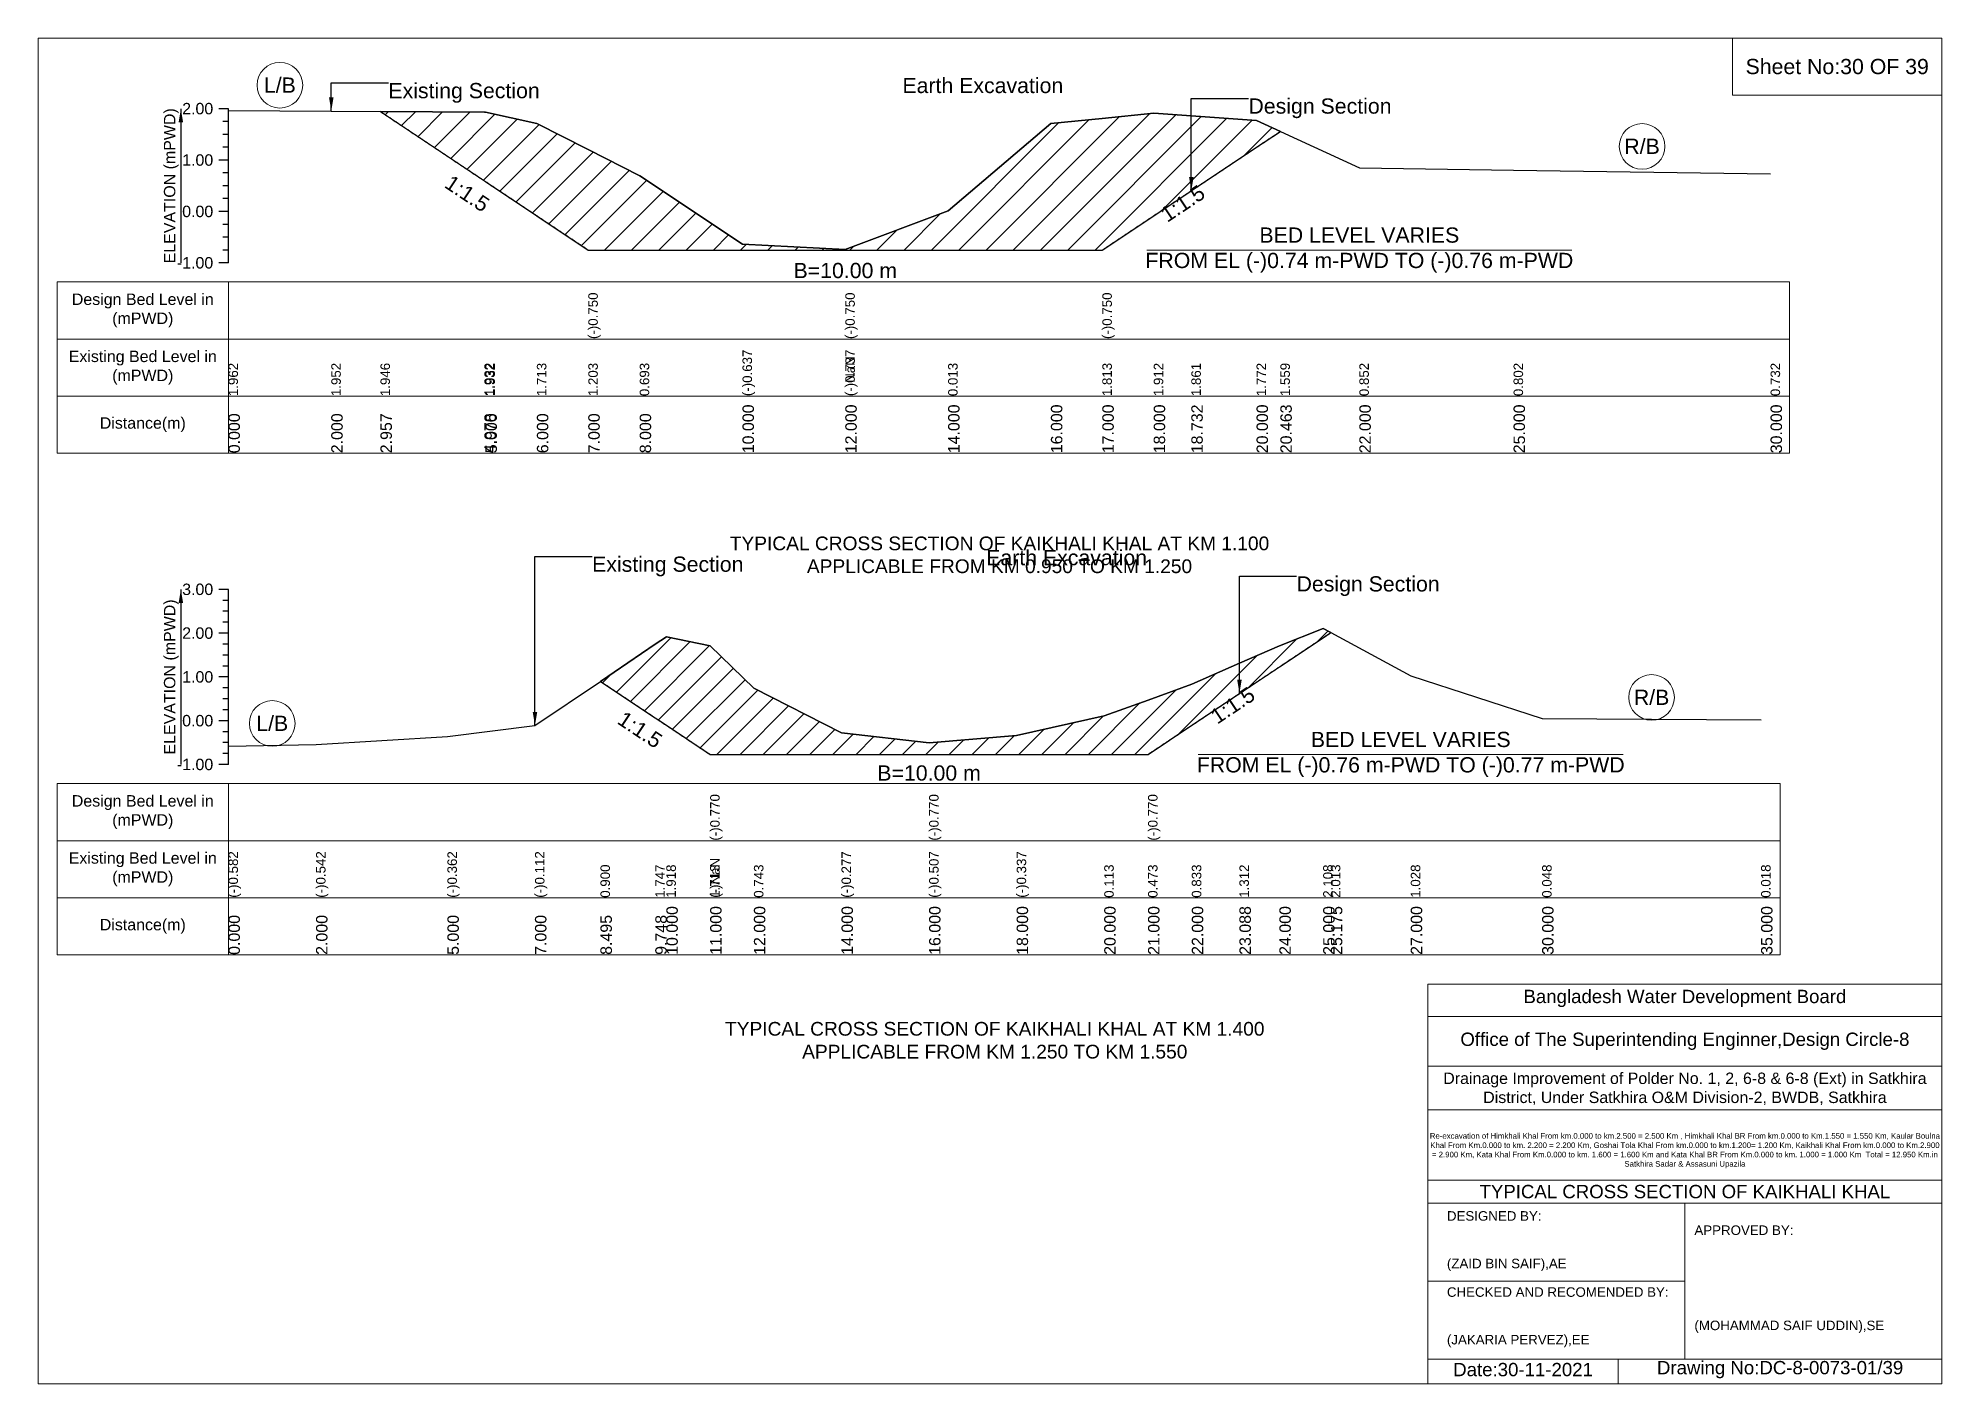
# Model space of a CAD drawing. Header units: inches. Extents: x 93000 to 486000, y -4242 to 0.
# Drawn here: x 390000 to 396000, y -4242 to 0 of the extents above; entities that cross this region are included whole.
import ezdxf

# ---------------------------------------------------------------- set-up
doc = ezdxf.new("R2010")
doc.units = ezdxf.units.IN
doc.header["$LTSCALE"] = 7
doc.header["$MEASUREMENT"] = 0
doc.linetypes.add('DASHED', pattern=[0.75, 0.5, -0.25])
for name, color, linetype, lineweight in [('Cross section Data Border', 7, 'Continuous', 9), ('Cross Section Labels', 7, 'Continuous', 9), ('Design_Bed_Level for Xsection', 7, 'DASHED', 25), ('Existing_Bed_Level for Xsection', 7, 'Continuous', 25), ('Long Section Labels', 7, 'Continuous', 9)]:
    doc.layers.add(name, color=color, linetype=linetype, lineweight=lineweight)
doc.styles.get("Standard").update_dxf_attribs({"font": 'arial.ttf'})
doc.dimstyles.get("Standard").update_dxf_attribs({"dimtxt": 0.18, "dimasz": 0.18, "dimexe": 0.18, "dimexo": 0.0625, "dimgap": 0.09, "dimtad": 0, "dimtih": 1, "dimtoh": 1, "dimdec": 4, "dimzin": 0, "dimdsep": 46, "dimtxsty": 'Standard', "dimcen": 0.09, "dimadec": 0, "dimazin": 0, "dimtfac": 1, "dimtdec": 4, "dimtofl": 0, "dimtmove": 0, "dimatfit": 3, "dimfxl": 1, "dimtolj": 1, "dimtzin": 0, "dimarcsym": 0})

msp = doc.modelspace()

# ---------------------------------------------------------------- texts
at = {"layer": 'Cross section Data Border', "attachment_point": 5}
for s, insert, char_height in [('Sheet No:30 OF 39', (395670, -90), 48), ('Bangladesh Water Development Board', (395190, -3027), 42), ('Office of The Superintending Enginner,Design Circle-8', (395190, -3162), 42)]:
    msp.add_mtext(s, dxfattribs=dict(at, insert=insert, char_height=char_height))
at = {"layer": 'Cross section Data Border'}
for s, insert, char_height, width, attachment_point in [('Design Bed Level in (mPWD)', (390330, -858.6), 36, 480, 5), ('Existing Bed Level in (mPWD)', (390330, -1038.6), 36, 480, 5), ('Distance(m)', (390330, -1218.6), 36, 480, 5), ('Design Bed Level in (mPWD)', (390330, -2439.7), 36, 480, 5), ('Existing Bed Level in (mPWD)', (390330, -2619.7), 36, 480, 5), ('Distance(m)', (390330, -2799.7), 36, 480, 5), ('Drainage Improvement of Polder No. 1, 2, 6-8 & 6-8 (Ext) in Satkhira District, Under Satkhira O&M Division-2, BWDB, Satkhira', (395190, -3312), 36, 1680, 5), ('Re-excavation of Himkhali Khal From km.0.000 to km.2.500 = 2.500 Km , Himkhali Khal BR From km.0.000 to Km.1.550 = 1.550 Km, Kaular Boulna Khal From Km.0.000 to km. 2.200 = 2.200 Km, Goshai Tola Khal From km.0.000 to km.1.200= 1.200 Km, Kaikhali Khal From km.0.000 to Km.2.900 = 2.900 Km, Kata Khal From Km.0.000 to km. 1.600 = 1.600 Km and Kata Khal BR From Km.0.000 to km. 1.000 = 1.000 Km  Total = 12.950 Km.in Satkhira Sadar & Assasuni Upazila', (395190, -3507), 17.611, 1620, 5), ('TYPICAL CROSS SECTION OF KAIKHALI KHAL', (395190, -3636), 42, 1680, 5), ('DESIGNED BY:^J^J^J(ZAID BIN SAIF),AE', (394440, -3792), 30, 840, 4), ('APPROVED BY:^J^J^J^J^J^J(MOHAMMAD SAIF UDDIN),SE', (395220, -3912), 30, 840, 4), ('CHECKED AND RECOMENDED BY:^J^J^J(JAKARIA PERVEZ),EE', (394440, -4032), 30, 840, 4), ('Date:30-11-2021', (394680, -4197), 42, 840, 5), ('Drawing No:DC-8-0073-01/39', (395490, -4197), 42, 1320, 5)]:
    msp.add_mtext(s, dxfattribs=dict(at, insert=insert, char_height=char_height, width=width, attachment_point=attachment_point))
at = {"layer": 'Cross Section Labels'}
for s, insert, char_height, attachment_point in [('L/B', (390762, -148.6), 48, 5), ('Existing Section', (391104, -141.6), 48, 1), ('Earth Excavation', (392724, -125.4), 48, 1), ('Design Section', (393814.5, -190.2), 48, 1), ('R/B', (395055, -341.4), 48, 5), ('BED LEVEL VARIES ^JFROM EL (-)0.74 m-PWD TO (-)0.76 m-PWD', (394164, -668.1), 48, 5), ('B=10.00 m', (392544, -708.6), 48, 2), ('TYPICAL CROSS SECTION OF KAIKHALI KHAL AT KM 1.100^JAPPLICABLE FROM KM 0.950 TO KM 1.250', (393030, -1629), 43.2, 5), ('Earth Excavation', (392988, -1613.5), 48, 1), ('Existing Section', (391746, -1634.2), 48, 1), ('Design Section', (393966.1, -1696.3), 48, 1), ('R/B', (395085, -2078.1), 48, 5), ('L/B', (390738, -2160.2), 48, 5), ('BED LEVEL VARIES ^JFROM EL (-)0.76 m-PWD TO (-)0.77 m-PWD', (394326, -2257.9), 48, 5), ('B=10.00 m', (392808, -2292.4), 48, 2), ('TYPICAL CROSS SECTION OF KAIKHALI KHAL AT KM 1.400^JAPPLICABLE FROM KM 1.250 TO KM 1.550', (393015, -3159), 43.2, 5)]:
    msp.add_mtext(s, dxfattribs=dict(at, insert=insert, char_height=char_height, attachment_point=attachment_point))
at = {"layer": 'Cross Section Labels', "char_height": 48, "attachment_point": 2}
for insert, rotation in [((391366, -470), 326.30993), ((393594, -501.3), 33.69007), ((393751.6, -2083.1), 33.69007), ((391910.7, -2160), 326.30993)]:
    msp.add_mtext('1:1.5', dxfattribs=dict(at, insert=insert, rotation=rotation))
at = {"layer": 'Existing_Bed_Level for Xsection', "char_height": 36, "attachment_point": 5, "rotation": 90}
for insert in [(390420, -465.6), (390420, -2013.7)]:
    msp.add_mtext('ELEVATION (mPWD)', dxfattribs=dict(at, insert=insert))
at = {"layer": 'Existing_Bed_Level for Xsection', "char_height": 36, "attachment_point": 6}
for s, insert in [('2.00', (390552, -222.6)), ('1.00', (390552, -384.6)), ('0.00', (390552, -546.6)), ('-1.00', (390552, -708.6)), ('3.00', (390552, -1737.7)), ('2.00', (390552, -1875.7)), ('1.00', (390552, -2013.7)), ('0.00', (390552, -2151.7)), ('-1.00', (390552, -2289.7))]:
    msp.add_mtext(s, dxfattribs=dict(at, insert=insert))
at = {"layer": 'Long Section Labels', "attachment_point": 1, "rotation": 90}
for s, insert, char_height in [('(-)0.750', (391734, -948.6), 30), ('(-)0.750', (392544, -948.6), 30), ('(-)0.750', (393354, -948.6), 30), ('(-)0.637', (392220, -1128.6), 30), ('(-)0.737', (392544, -1128.6), 30), ('(-)0.737', (392544, -1128.6), 30), ('(-)NaN', (392544, -1128.6), 30), ('1.962', (390600, -1128.6), 30), ('1.952', (390924, -1128.6), 30), ('1.946', (391079, -1128.6), 30), ('1.932', (391406.5, -1128.6), 30), ('1.932', (391410, -1128.6), 30), ('1.713', (391572, -1128.6), 30), ('1.713', (391572, -1128.6), 30), ('1.203', (391734, -1128.6), 30), ('1.203', (391734, -1128.6), 30), ('1.203', (391734, -1128.6), 30), ('0.693', (391896, -1128.6), 30), ('0.013', (392868, -1128.6), 30), ('1.813', (393354, -1128.6), 30), ('1.813', (393354, -1128.6), 30), ('1.813', (393354, -1128.6), 30), ('1.912', (393516, -1128.6), 30), ('1.861', (393634.5, -1128.6), 30), ('1.772', (393840, -1128.6), 30), ('1.559', (393915.1, -1128.6), 30), ('0.852', (394164, -1128.6), 30), ('0.802', (394650, -1128.6), 30), ('0.732', (395460, -1128.6), 30), ('0.000', (390600, -1308.6), 36), ('2.000', (390924, -1308.6), 36), ('2.957', (391079, -1308.6), 36), ('4.978', (391406.5, -1308.6), 36), ('5.000', (391410, -1308.6), 36), ('6.000', (391572, -1308.6), 36), ('7.000', (391734, -1308.6), 36), ('7.000', (391734, -1308.6), 36), ('7.000', (391734, -1308.6), 36), ('8.000', (391896, -1308.6), 36), ('10.000', (392220, -1308.6), 36), ('12.000', (392544, -1308.6), 36), ('12.000', (392544, -1308.6), 36), ('12.000', (392544, -1308.6), 36), ('14.000', (392868, -1308.6), 36), ('16.000', (393192, -1308.6), 36), ('17.000', (393354, -1308.6), 36), ('17.000', (393354, -1308.6), 36), ('17.000', (393354, -1308.6), 36), ('18.000', (393516, -1308.6), 36), ('18.732', (393634.5, -1308.6), 36), ('20.000', (393840, -1308.6), 36), ('20.463', (393915.1, -1308.6), 36), ('22.000', (394164, -1308.6), 36), ('25.000', (394650, -1308.6), 36), ('30.000', (395460, -1308.6), 36), ('(-)0.770', (392118, -2529.7), 30), ('(-)0.770', (392808, -2529.7), 30), ('(-)0.770', (393498, -2529.7), 30), ('(-)0.582', (390600, -2709.7), 30), ('(-)0.542', (390876, -2709.7), 30), ('(-)0.362', (391290, -2709.7), 30), ('(-)0.112', (391566, -2709.7), 30), ('(-)0.277', (392532, -2709.7), 30), ('(-)0.507', (392808, -2709.7), 30), ('(-)0.507', (392808, -2709.7), 30), ('(-)0.337', (393084, -2709.7), 30), ('0.900', (391772.3, -2709.7), 30), ('1.747', (391945.2, -2709.7), 30), ('1.918', (391980, -2709.7), 30), ('(-)NaN', (392118, -2709.7), 30), ('(-)NaN', (392118, -2709.7), 30), ('(-)NaN', (392118, -2709.7), 30), ('1.713', (392118, -2709.7), 30), ('1.713', (392118, -2709.7), 30), ('1.713', (392118, -2709.7), 30), ('0.743', (392256, -2709.7), 30), ('0.113', (393360, -2709.7), 30), ('0.473', (393498, -2709.7), 30), ('0.473', (393498, -2709.7), 30), ('0.833', (393636, -2709.7), 30), ('1.312', (393786.1, -2709.7), 30), ('2.108', (394050, -2709.7), 30), ('2.013', (394074.2, -2709.7), 30), ('1.028', (394326, -2709.7), 30), ('0.048', (394740, -2709.7), 30), ('0.018', (395430, -2709.7), 30), ('10.000', (391980, -2889.7), 36), ('11.000', (392118, -2889.7), 36), ('11.000', (392118, -2889.7), 36), ('11.000', (392118, -2889.7), 36), ('12.000', (392256, -2889.7), 36), ('14.000', (392532, -2889.7), 36), ('16.000', (392808, -2889.7), 36), ('16.000', (392808, -2889.7), 36), ('16.000', (392808, -2889.7), 36), ('18.000', (393084, -2889.7), 36), ('20.000', (393360, -2889.7), 36), ('21.000', (393498, -2889.7), 36), ('21.000', (393498, -2889.7), 36), ('21.000', (393498, -2889.7), 36), ('22.000', (393636, -2889.7), 36), ('23.088', (393786.1, -2889.7), 36), ('24.000', (393912, -2889.7), 36), ('25.000', (394050, -2889.7), 36), ('25.175', (394074.2, -2889.7), 36), ('27.000', (394326, -2889.7), 36), ('30.000', (394740, -2889.7), 36), ('35.000', (395430, -2889.7), 36), ('0.000', (390600, -2889.7), 36), ('2.000', (390876, -2889.7), 36), ('5.000', (391290, -2889.7), 36), ('7.000', (391566, -2889.7), 36), ('8.495', (391772.3, -2889.7), 36), ('9.748', (391945.2, -2889.7), 36)]:
    msp.add_mtext(s, dxfattribs=dict(at, insert=insert, char_height=char_height))

# ---------------------------------------------------------------- hatches: boundary and pattern name
at = {"layer": 'Existing_Bed_Level for Xsection'}
h = msp.add_hatch(dxfattribs=at)
h.set_pattern_fill('ANSI31', color=256, scale=486, style=0)
h.paths.add_polyline_path([(391079, -231.4), (391406.5, -449.8), (391410, -452.1), (391572, -560.1), (391734, -668.1), (391896, -668.1), (392220, -668.1), (392544, -668.1), (392868, -668.1), (393192, -668.1), (393354, -668.1), (393516, -560.1), (393634.5, -481.1), (393840, -344.1), (393915.1, -294.1), (393840, -259.5), (393634.5, -245.2), (393516, -236.9), (393354, -253), (393192, -269.1), (392868, -544.5), (392544, -666), (392220, -649.8), (391896, -434.3), (391734, -351.7), (391572, -269.1), (391410, -233.6), (391406.5, -233.6)])
h = msp.add_hatch(dxfattribs=at)
h.set_pattern_fill('ANSI31', color=256, scale=414, style=0)
h.paths.add_polyline_path([(391772.3, -2027.5), (391945.2, -2142.7), (391980, -2165.9), (392118, -2257.9), (392256, -2257.9), (392532, -2257.9), (392808, -2257.9), (393084, -2257.9), (393360, -2257.9), (393498, -2257.9), (393636, -2165.9), (393786.1, -2065.9), (393912, -1981.9), (394050, -1889.9), (394074.2, -1873.8), (394050, -1860.8), (393912, -1915.3), (393786.1, -1970.7), (393636, -2036.7), (393498, -2086.4), (393360, -2136.1), (393084, -2198.2), (392808, -2221.7), (392532, -2189.9), (392256, -2049.2), (392118, -1915.3), (391980, -1887), (391945.2, -1910.6)])

# ---------------------------------------------------------------- linework, layer by layer
at = {"layer": 'Cross section Data Border'}
for points in [[(390000, 0), (396000, 0), (396000, -4242), (390000, -4242)], [(395340, 0), (396000, 0), (396000, -180), (395340, -180)], [(390060, -768.6), (395520, -768.6), (395520, -1308.6), (390060, -1308.6)], [(390060, -2349.7), (395490, -2349.7), (395490, -2889.7), (390060, -2889.7)]]:
    msp.add_lwpolyline(points, close=True, dxfattribs=at)
for points in [[(390600, -768.6), (390600, -1308.6)], [(390060, -948.6), (395520, -948.6)], [(390060, -1128.6), (395520, -1128.6)], [(390600, -2349.7), (390600, -2889.7)], [(390060, -2529.7), (395490, -2529.7)], [(390060, -2709.7), (395490, -2709.7)], [(394380, -4242), (394380, -2982), (396000, -2982)], [(394380, -3084), (396000, -3084)], [(394380, -3240), (396000, -3240)], [(394380, -3378), (396000, -3378)], [(394380, -3600), (396000, -3600)], [(394380, -3672), (396000, -3672)], [(395190, -3672), (395190, -4164)], [(394380, -3918), (395190, -3918)], [(394380, -4164), (396000, -4164)], [(394980, -4164), (394980, -4242)]]:
    msp.add_lwpolyline(points, dxfattribs=at)
at = {"layer": 'Cross Section Labels'}
for points in [[(393494.2, -668.1), (394833.8, -668.1)], [(393656.2, -2257.9), (394995.8, -2257.9)]]:
    msp.add_lwpolyline(points, dxfattribs=at)
for centre in [(390762, -148.6), (395055, -341.4), (395085, -2078.1), (390738, -2160.2)]:
    msp.add_circle(centre, 72, dxfattribs=at)
at = {"layer": 'Design_Bed_Level for Xsection'}
for points in [[(391079, -231.4), (391406.5, -449.8), (391734, -668.1), (392544, -668.1), (393354, -668.1), (393634.5, -481.1), (393915.1, -294.1)], [(391772.3, -2027.5), (391945.2, -2142.7), (392118, -2257.9), (392808, -2257.9), (393498, -2257.9), (393786.1, -2065.9), (394074.2, -1873.8)]]:
    msp.add_lwpolyline(points, dxfattribs=at)
at = {"layer": 'Existing_Bed_Level for Xsection'}
for points in [[(390600, -222.6), (390570, -222.6)], [(390600, -708.6), (390600, -546.6), (390600, -384.6), (390600, -222.6)], [(390600, -228.8), (390924, -230.4), (391079, -231.4), (391406.5, -233.6), (391410, -233.6), (391572, -269.1), (391734, -351.7), (391734, -351.7), (391896, -434.3), (392220, -649.8), (392544, -666), (392544, -666), (392868, -544.5), (393192, -269.1), (393354, -253), (393354, -253), (393516, -236.9), (393634.5, -245.2), (393840, -259.5), (393915.1, -294.1), (394164, -408.6), (394650, -416.7), (395460, -428)], [(390600, -263.1), (390582, -263.1)], [(390600, -303.6), (390582, -303.6)], [(390600, -344.1), (390582, -344.1)], [(390600, -384.6), (390570, -384.6)], [(390600, -425.1), (390582, -425.1)], [(390600, -465.6), (390582, -465.6)], [(390600, -506.1), (390582, -506.1)], [(390600, -546.6), (390570, -546.6)], [(390600, -587.1), (390582, -587.1)], [(390600, -627.6), (390582, -627.6)], [(390600, -708.6), (390570, -708.6)], [(390600, -668.1), (390582, -668.1)], [(390600, -1737.7), (390570, -1737.7)], [(390600, -2289.7), (390600, -2151.7), (390600, -2013.7), (390600, -1875.7), (390600, -1737.7)], [(390600, -1772.2), (390582, -1772.2)], [(390600, -1806.7), (390582, -1806.7)], [(390600, -1841.2), (390582, -1841.2)], [(390600, -1875.7), (390570, -1875.7)], [(390600, -1910.2), (390582, -1910.2)], [(390600, -2232), (390876, -2226.5), (391290, -2201.6), (391566, -2167.1), (391772.3, -2027.5), (391945.2, -1910.6), (391980, -1887), (392118, -1915.3), (392118, -1915.3), (392256, -2049.2), (392532, -2189.9), (392808, -2221.7), (392808, -2221.7), (393084, -2198.2), (393360, -2136.1), (393498, -2086.4), (393498, -2086.4), (393636, -2036.7), (393786.1, -1970.7), (393912, -1915.3), (394050, -1860.8), (394074.2, -1873.8), (394326, -2009.8), (394740, -2145.1), (395430, -2149.2)], [(390600, -1944.7), (390582, -1944.7)], [(390600, -1979.2), (390582, -1979.2)], [(390600, -2013.7), (390570, -2013.7)], [(390600, -2048.2), (390582, -2048.2)], [(390600, -2082.7), (390582, -2082.7)], [(390600, -2151.7), (390570, -2151.7)], [(390600, -2117.2), (390582, -2117.2)], [(390600, -2186.2), (390582, -2186.2)], [(390600, -2220.7), (390582, -2220.7)], [(390600, -2255.2), (390582, -2255.2)], [(390600, -2289.7), (390570, -2289.7)]]:
    msp.add_lwpolyline(points, dxfattribs=at)
for points in [[(391079, -231.4), (391406.5, -449.8), (391410, -452.1), (391572, -560.1), (391734, -668.1), (391734, -668.1), (391896, -668.1), (392220, -668.1), (392544, -668.1), (392544, -668.1), (392868, -668.1), (393192, -668.1), (393354, -668.1), (393354, -668.1), (393516, -560.1), (393634.5, -481.1), (393840, -344.1), (393915.1, -294.1), (393915.1, -294.1), (393915.1, -294.1), (393840, -259.5), (393634.5, -245.2), (393516, -236.9), (393354, -253), (393354, -253), (393192, -269.1), (392868, -544.5), (392544, -666), (392544, -666), (392220, -649.8), (391896, -434.3), (391734, -351.7), (391734, -351.7), (391572, -269.1), (391410, -233.6), (391406.5, -233.6)], [(391772.3, -2027.5), (391772.3, -2027.5), (391945.2, -2142.7), (391980, -2165.9), (392118, -2257.9), (392118, -2257.9), (392256, -2257.9), (392532, -2257.9), (392808, -2257.9), (392808, -2257.9), (393084, -2257.9), (393360, -2257.9), (393498, -2257.9), (393498, -2257.9), (393636, -2165.9), (393786.1, -2065.9), (393912, -1981.9), (394050, -1889.9), (394074.2, -1873.8), (394074.2, -1873.8), (394074.2, -1873.8), (394050, -1860.8), (393912, -1915.3), (393786.1, -1970.7), (393636, -2036.7), (393498, -2086.4), (393498, -2086.4), (393360, -2136.1), (393084, -2198.2), (392808, -2221.7), (392808, -2221.7), (392532, -2189.9), (392256, -2049.2), (392118, -1915.3), (392118, -1915.3), (391980, -1887), (391945.2, -1910.6), (391772.3, -2027.5)]]:
    msp.add_lwpolyline(points, close=True, dxfattribs=at)

msp.set_redraw_order([(e.dxf.handle, doc.entitydb.next_handle()) for e in msp.query("TEXT MTEXT ATTDEF DIMENSION ARC_DIMENSION")])  # texts and dimensions are drawn at this point

# ---------------------------------------------------------------- leaders
at = {"layer": 'Cross Section Labels', "annotation_type": 0, "has_hookline": 1, "hookline_direction": 0}
for points, text_width in [([(390924, -230.4), (390924, -141.6), (391103.9, -141.6)], 467.2), ([(393634.5, -481.1), (393634.5, -190.2), (393814.4, -190.2)], 441.2), ([(391566, -2167.1), (391566, -1634.2), (391745.9, -1634.2)], 467.2), ([(393786.1, -2065.9), (393786.1, -1696.3), (393966, -1696.3)], 441.2)]:
    msp.add_leader(points, dimstyle='Standard', override={"dimasz": 43.2}, dxfattribs=dict(at, text_width=text_width))
at = {"layer": 'Existing_Bed_Level for Xsection'}
for points in [[(390450, -222.6), (390450, -708.6)], [(390450, -1737.7), (390450, -2289.7)]]:
    msp.add_leader(points, dimstyle='Standard', override={"dimasz": 43.2}, dxfattribs=at)

doc.saveas('drawing.dxf')
